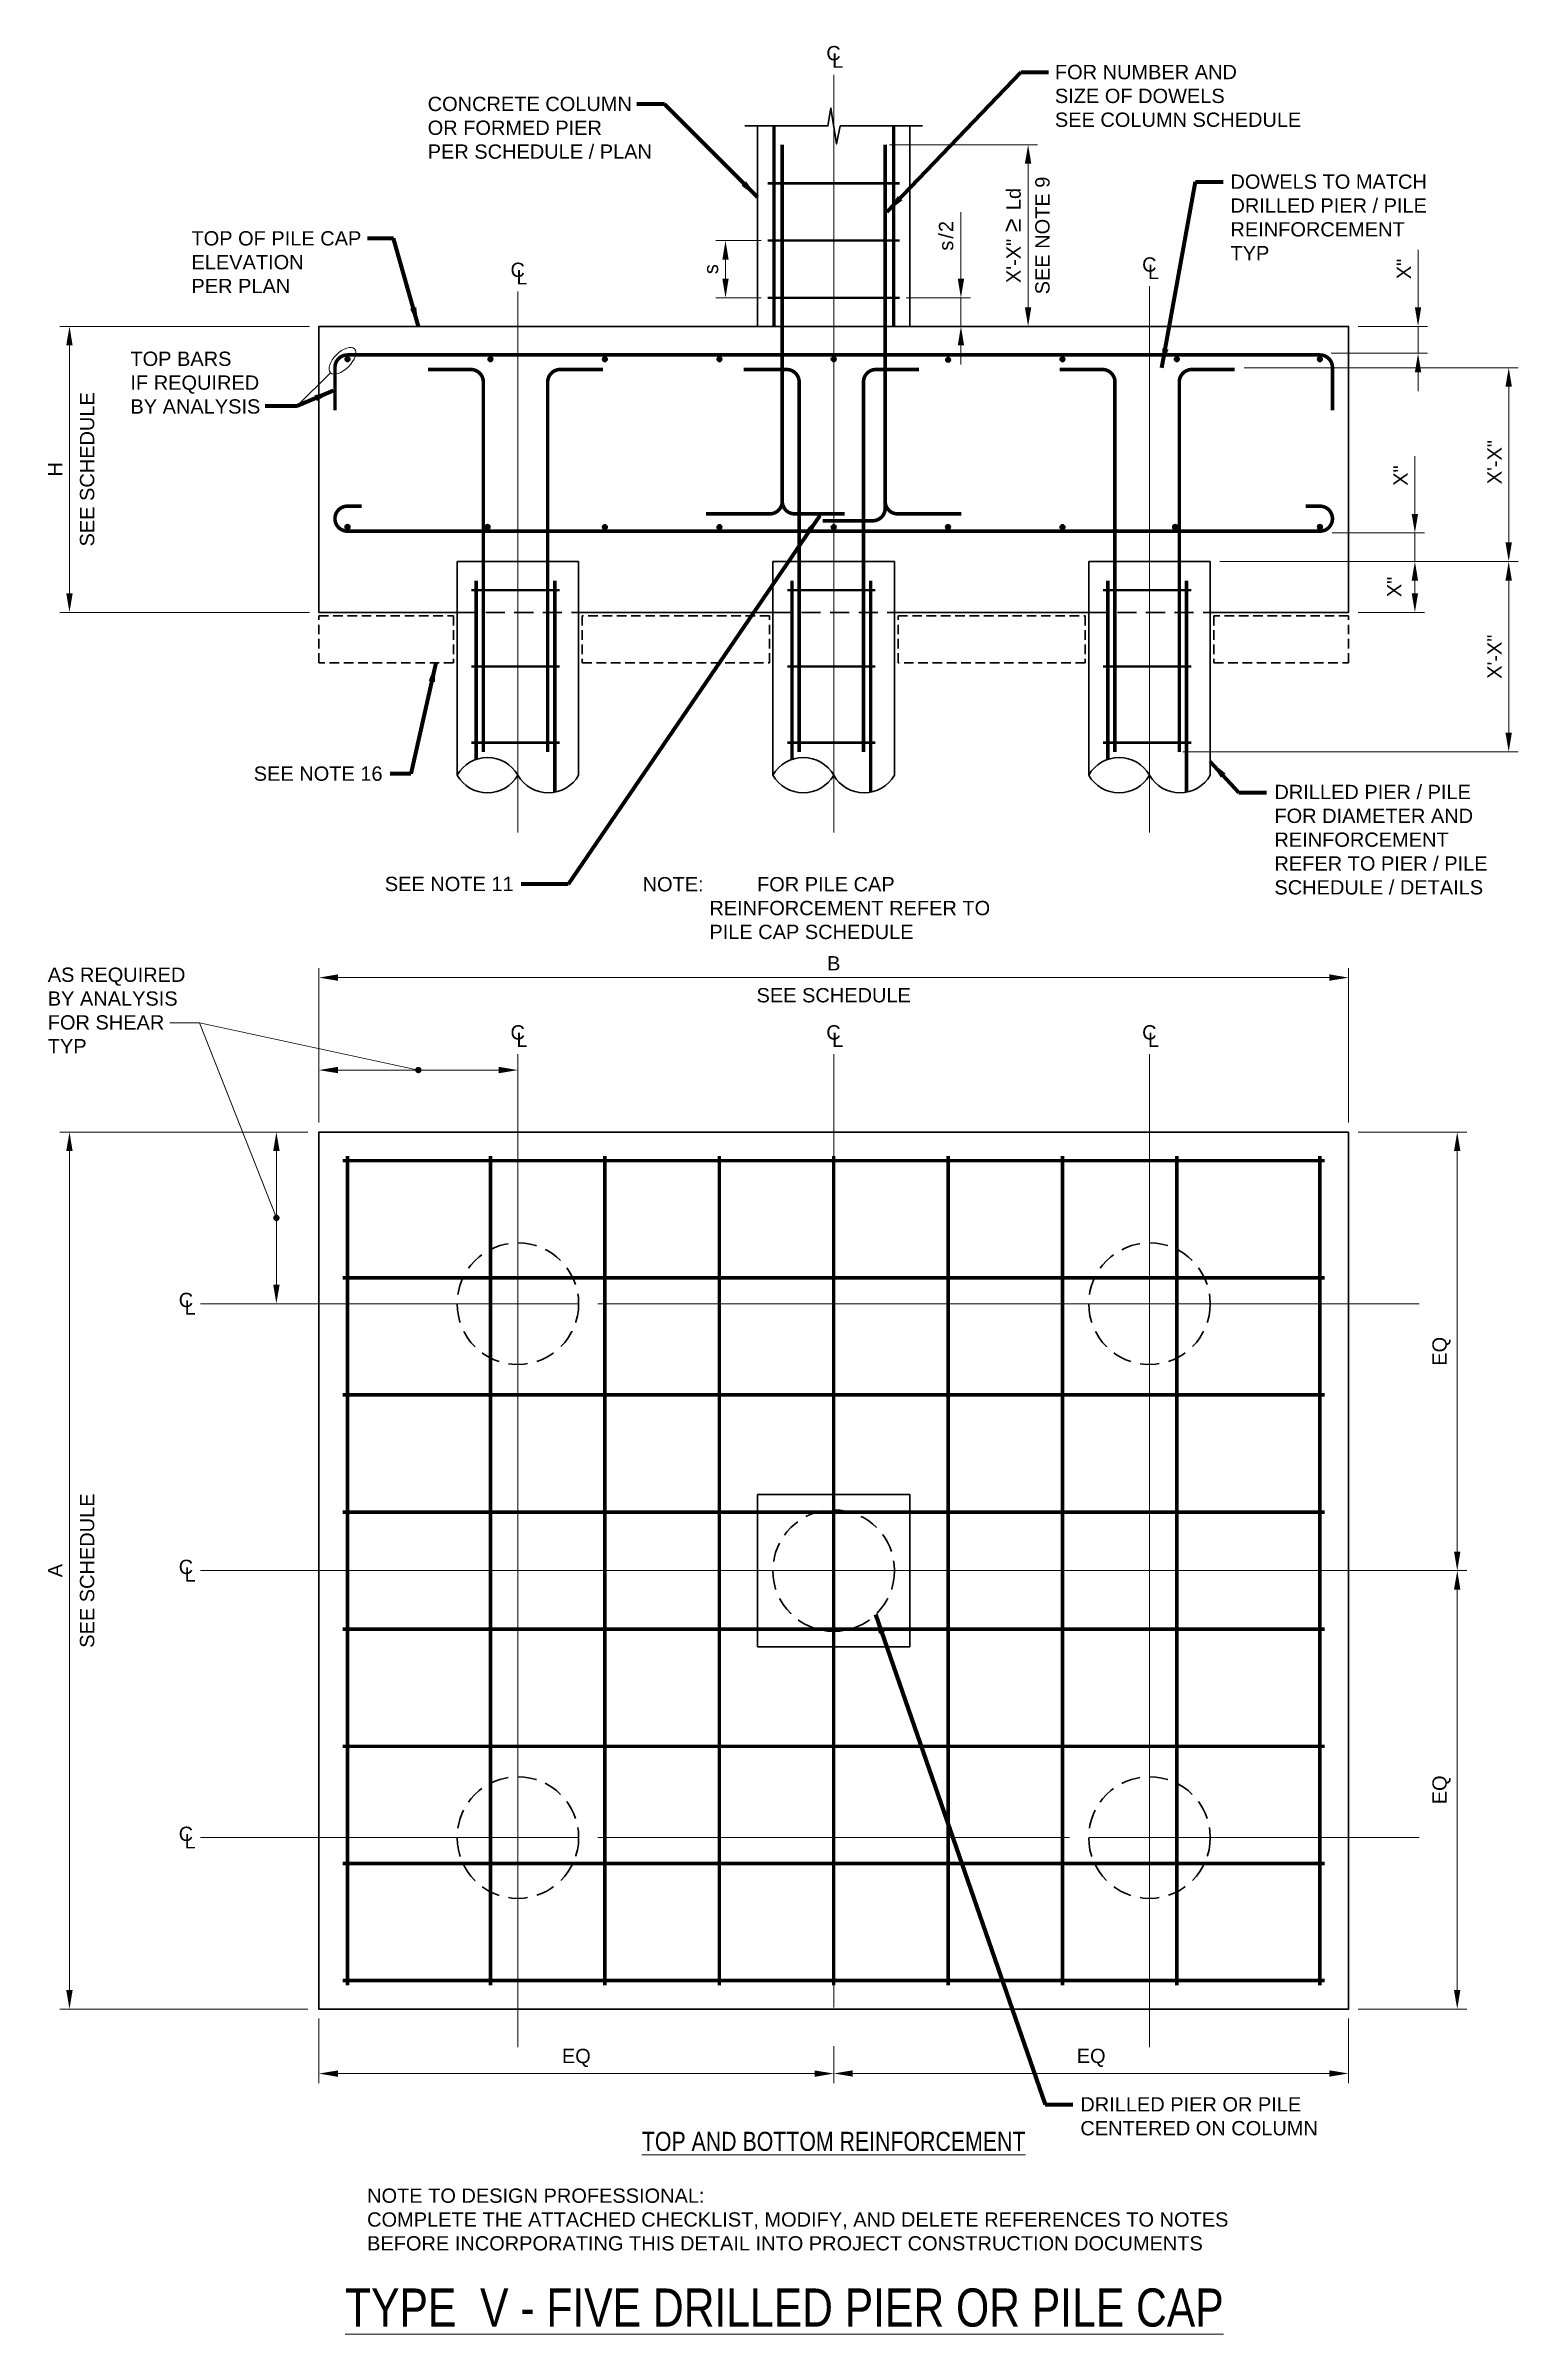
# Model space of a CAD drawing. Header units: inches. Extents: x -73 to 81, y 1208 to 1448.
import ezdxf

# ---------------------------------------------------------------- set-up
doc = ezdxf.new("R2010")
doc.units = ezdxf.units.IN
doc.header["$LTSCALE"] = 5
doc.header["$MEASUREMENT"] = 0
for name, pattern in [('CENTER', [2, 1.25, -0.25, 0.25, -0.25]), ('CENTERX2', [4, 2.5, -0.5, 0.5, -0.5]), ('HIDDEN', [0.375, 0.25, -0.125]), ('HIDDENX2', [0.75, 0.5, -0.25])]:
    doc.linetypes.add(name, pattern=pattern)
for name, color, linetype, lineweight in [('S-ANNO-DIMS', 1, 'Continuous', 20), ('S-ANNO-TEXT', 7, 'Continuous', 20), ('S-DETL', 3, 'Continuous', 30), ('S-GRID', 9, 'CENTER', 20)]:
    doc.layers.add(name, color=color, linetype=linetype, lineweight=lineweight)
doc.styles.add('Romans', font='arial.ttf')
doc.dimstyles.get("Standard").update_dxf_attribs({"dimtxt": 0.18, "dimasz": 0.18, "dimexe": 0.18, "dimexo": 0.0625, "dimgap": 0.09, "dimtad": 0, "dimtih": 1, "dimtoh": 1, "dimdec": 4, "dimzin": 0, "dimdsep": 46, "dimtxsty": 'Standard', "dimcen": 0.09, "dimadec": 0, "dimazin": 0, "dimtfac": 1, "dimtdec": 4, "dimtofl": 0, "dimtmove": 0, "dimatfit": 3, "dimfxl": 1, "dimtolj": 1, "dimtzin": 0, "dimarcsym": 0})

msp = doc.modelspace()

# ---------------------------------------------------------------- texts
at = {"layer": 'S-ANNO-DIMS', "rotation": 90, "style": 'Romans'}
for s, insert, char_height, attachment_point in [('SEE NOTE 9', (30.5176553, 1427.7547293), 1.49999999, 2), ('X\'-X"{\\T1.2; \\H1.25x;\\T1;≥\\T1.2; }Ld ', (27.1180987, 1427.7547293), 1.499999989, 2), ('\\A1;SEE SCHEDULE', (-68.9251567, 1403.2247181), 1.499999989, 5), ('\\A1;X"', (68.1709743, 1390.8906346), 1.49999999, 5), ('\\A1;SEE SCHEDULE', (-68.9251567, 1287.7066555), 1.499999989, 5)]:
    msp.add_mtext(s, dxfattribs=dict(at, insert=insert, char_height=char_height, attachment_point=attachment_point))
at = {"layer": 'S-ANNO-DIMS', "char_height": 1.499999989, "style": 'Romans'}
for s, insert, attachment_point in [('\\A1;AS REQUIRED \\PBY ANALYSIS \\PFOR SHEAR\\PTYP', (-73.0601612, 1350.9646429), 1), ('\\A1;SEE SCHEDULE', (9.3769096, 1348.053036), 5)]:
    msp.add_mtext(s, dxfattribs=dict(at, insert=insert, attachment_point=attachment_point))
at = {"layer": 'S-ANNO-TEXT', "style": 'Romans', "width": 0.8}
msp.add_text('%%UTOP AND BOTTOM REINFORCEMENT', height=2, dxfattribs=at).set_placement((-10.7436907, 1226.8412505))
at = {"layer": 'S-ANNO-TEXT', "attachment_point": 1, "style": 'Romans'}
for s, insert, char_height, width in [('\\A1;C', (8.6009993, 1447.6328579), 1.49999999, 39.884172245), ('\\A1;L', (9.2155757, 1446.8486801), 1.49999999, 39.884172245), ('\\A1;C', (-24.5244724, 1424.9026839), 1.49999999, 39.884172245), ('\\A1;L', (-23.909896, 1424.1185062), 1.49999999, 39.884172245), ('\\A1;C', (41.726471, 1425.4615615), 1.49999999, 39.884172245), ('\\A1;L', (42.3410474, 1424.6773838), 1.49999999, 39.884172245), ('\\A1;\\pxi-4.66667,l4.66667;NOTE:^IFOR PILE CAP REINFORCEMENT REFER TO PILE CAP SCHEDULE', (-10.6655553, 1360.4583193), 1.499999989, 41.445571838), ('\\A1;C', (-24.5244724, 1344.9155355), 1.49999999, 39.884172245), ('\\A1;C', (8.6009993, 1344.9155355), 1.49999999, 39.884172245), ('\\A1;C', (41.726471, 1344.9155355), 1.49999999, 39.884172245), ('\\A1;L', (-23.909896, 1344.1313578), 1.49999999, 39.884172245), ('\\A1;L', (9.2155757, 1344.1313578), 1.49999999, 39.884172245), ('\\A1;L', (42.3410474, 1344.1313578), 1.49999999, 39.884172245), ('\\A1;C', (-59.3245189, 1316.8487444), 1.49999999, 39.884172245), ('\\A1;L', (-58.7099424, 1316.0645666), 1.49999999, 39.884172245), ('\\A1;C', (-59.3245189, 1288.8487444), 1.49999999, 39.884172245), ('\\A1;L', (-58.7099424, 1288.0645666), 1.49999999, 39.884172245), ('\\A1;C', (-59.3245189, 1260.8487444), 1.49999999, 39.884172245), ('\\A1;L', (-58.7099424, 1260.0645666), 1.49999999, 39.884172245)]:
    msp.add_mtext(s, dxfattribs=dict(at, insert=insert, char_height=char_height, width=width))
at = {"layer": 'S-ANNO-TEXT', "style": 'Romans'}
for s, insert, char_height, attachment_point in [('\\A1;FOR NUMBER AND \\PSIZE OF DOWELS \\PSEE COLUMN SCHEDULE', (32.578579, 1445.6505723), 1.499999989, 1), ('\\A1;CONCRETE COLUMN\\POR FORMED PIER \\PPER SCHEDULE / PLAN', (-33.2094175, 1442.3065603), 1.499999989, 1), ('\\A1;DOWELS TO MATCH \\PDRILLED PIER / PILE \\PREINFORCEMENT \\PTYP', (50.9924189, 1434.15243), 1.499999989, 1), ('\\A1;TOP OF PILE CAP \\PELEVATION \\PPER PLAN', (-57.9855625, 1428.2066424), 1.499999989, 1), ('\\A1;TOP BARS\\PIF REQUIRED\\PBY ANALYSIS', (-64.3873555, 1415.5730688), 1.499999989, 1), ('\\A1;SEE NOTE 16', (-37.9456105, 1372.0587905), 1.499999989, 3), ('\\A1;DRILLED PIER / PILE\\PFOR DIAMETER AND \\PREINFORCEMENT\\PREFER TO PIER / PILE\\PSCHEDULE / DETAILS', (55.6053305, 1370.132383), 1.499999989, 1), ('\\A1;SEE NOTE 11', (-24.1988945, 1360.4858314), 1.499999989, 3), ('\\A1;DRILLED PIER OR PILE\\PCENTERED ON COLUMN ', (35.248936, 1232.4728633), 1.499999989, 1), ('NOTE TO DESIGN PROFESSIONAL: \\PCOMPLETE THE ATTACHED CHECKLIST, MODIFY, AND DELETE REFERENCES TO NOTES \\PBEFORE INCORPORATING THIS DETAIL INTO PROJECT CONSTRUCTION DOCUMENTS', (-39.5629717, 1216.3718987), 1.499999989, 7), ('{\\W0.8;\\LTYPE  V - FIVE DRILLED PIER OR PILE CAP}', (-41.8744823, 1212.4090746), 4, 1)]:
    msp.add_mtext(s, dxfattribs=dict(at, insert=insert, char_height=char_height, attachment_point=attachment_point))

# ---------------------------------------------------------------- blocks, each defined once
blk = doc.blocks.new('*D3')
at = {"layer": 'Defpoints', "color": 0, "transparency": 16777216}
for p in [(-44.77, 1333.71), (-70.78, 1241.71), (-44.77, 1241.71)]:
    blk.add_point(p, dxfattribs=at)
at = {"layer": 'S-ANNO-DIMS', "transparency": 16777216}
for p, q in [((-45.77, 1333.71), (-71.78, 1333.71)), ((-70.78, 1331.71), (-70.78, 1243.71)), ((-45.77, 1241.71), (-71.78, 1241.71))]:
    blk.add_line(p, q, dxfattribs=at)
for points in [[(-71.12, 1331.71), (-70.45, 1331.71), (-70.78, 1333.71)], [(-71.12, 1243.71), (-70.45, 1243.71), (-70.78, 1241.71)]]:
    blk.add_solid(points, dxfattribs=at)
at = {"layer": 'S-ANNO-DIMS', "transparency": 16777216, "insert": (-72.28, 1287.71), "char_height": 1.5, "attachment_point": 5, "rotation": 90, "style": 'Romans'}
blk.add_mtext('\\A1;A', dxfattribs=at)
blk = doc.blocks.new('*D4')
at = {"layer": 'Defpoints', "color": 0, "transparency": 16777216}
for p in [(-44.62, 1349.91), (-44.62, 1333.71), (63.38, 1333.71)]:
    blk.add_point(p, dxfattribs=at)
at = {"layer": 'S-ANNO-DIMS', "transparency": 16777216}
for p, q in [((-44.62, 1334.71), (-44.62, 1350.91)), ((61.38, 1349.91), (-42.62, 1349.91)), ((63.38, 1334.71), (63.38, 1350.91))]:
    blk.add_line(p, q, dxfattribs=at)
for points in [[(-42.62, 1350.25), (-42.62, 1349.58), (-44.62, 1349.91)], [(61.38, 1350.25), (61.38, 1349.58), (63.38, 1349.91)]]:
    blk.add_solid(points, dxfattribs=at)
at = {"layer": 'S-ANNO-DIMS', "transparency": 16777216, "insert": (9.38, 1351.41), "char_height": 1.5, "attachment_point": 5, "style": 'Romans'}
blk.add_mtext('\\A1;B', dxfattribs=at)
blk = doc.blocks.new('*D5')
at = {"layer": 'Defpoints', "color": 0, "transparency": 16777216}
for p in [(-44.62, 1340.21), (-44.62, 1339.76), (-23.75, 1337)]:
    blk.add_point(p, dxfattribs=at)
at = {"layer": 'S-ANNO-DIMS', "transparency": 16777216}
blk.add_line((-25.75, 1340.21), (-42.62, 1340.21), dxfattribs=at)
for points in [[(-42.62, 1340.55), (-42.62, 1339.88), (-44.62, 1340.21)], [(-25.75, 1340.55), (-25.75, 1339.88), (-23.75, 1340.21)]]:
    blk.add_solid(points, dxfattribs=at)
at = {"layer": 'S-ANNO-DIMS', "transparency": 16777216, "insert": (-34.19, 1341.71), "char_height": 1.5, "attachment_point": 5, "style": 'Romans'}
blk.add_mtext('\\A1;  ', dxfattribs=at)
blk = doc.blocks.new('*D6')
at = {"layer": 'Defpoints', "color": 0, "transparency": 16777216}
for p in [(-44.62, 1418.22), (-70.78, 1388.22), (-44.62, 1388.22)]:
    blk.add_point(p, dxfattribs=at)
at = {"layer": 'S-ANNO-DIMS', "transparency": 16777216}
for p, q in [((-45.62, 1418.22), (-71.78, 1418.22)), ((-70.78, 1416.22), (-70.78, 1390.22)), ((-45.62, 1388.22), (-71.78, 1388.22))]:
    blk.add_line(p, q, dxfattribs=at)
for points in [[(-71.12, 1416.22), (-70.45, 1416.22), (-70.78, 1418.22)], [(-71.12, 1390.22), (-70.45, 1390.22), (-70.78, 1388.22)]]:
    blk.add_solid(points, dxfattribs=at)
at = {"layer": 'S-ANNO-DIMS', "transparency": 16777216, "insert": (-72.28, 1403.22), "char_height": 1.5, "attachment_point": 5, "rotation": 90, "style": 'Romans'}
blk.add_mtext('\\A1;H', dxfattribs=at)
blk = doc.blocks.new('*D7')
at = {"layer": 'Defpoints', "color": 0, "transparency": 16777216}
for p in [(63.38, 1333.71), (74.78, 1287.71), (74.78, 1287.71)]:
    blk.add_point(p, dxfattribs=at)
at = {"layer": 'S-ANNO-DIMS', "transparency": 16777216}
for p, q in [((64.38, 1333.71), (75.78, 1333.71)), ((74.78, 1331.71), (74.78, 1289.71))]:
    blk.add_line(p, q, dxfattribs=at)
for points in [[(74.44, 1331.71), (75.11, 1331.71), (74.78, 1333.71)], [(74.44, 1289.71), (75.11, 1289.71), (74.78, 1287.71)]]:
    blk.add_solid(points, dxfattribs=at)
at = {"layer": 'S-ANNO-DIMS', "transparency": 16777216, "insert": (73.13, 1310.71), "char_height": 1.5, "attachment_point": 5, "rotation": 90, "style": 'Romans'}
blk.add_mtext('\\A1;EQ', dxfattribs=at)
blk = doc.blocks.new('*D0')
at = {"layer": 'Defpoints', "color": 0, "transparency": 16777216}
for p in [(74.78, 1287.71), (63.38, 1241.71), (74.78, 1241.71)]:
    blk.add_point(p, dxfattribs=at)
at = {"layer": 'S-ANNO-DIMS', "transparency": 16777216}
for p, q in [((74.78, 1285.71), (74.78, 1243.71)), ((64.38, 1241.71), (75.78, 1241.71))]:
    blk.add_line(p, q, dxfattribs=at)
for points in [[(74.44, 1285.71), (75.11, 1285.71), (74.78, 1287.71)], [(74.44, 1243.71), (75.11, 1243.71), (74.78, 1241.71)]]:
    blk.add_solid(points, dxfattribs=at)
at = {"layer": 'S-ANNO-DIMS', "transparency": 16777216, "insert": (73.13, 1264.71), "char_height": 1.5, "attachment_point": 5, "rotation": 90, "style": 'Romans'}
blk.add_mtext('\\A1;EQ', dxfattribs=at)
blk = doc.blocks.new('*D1')
at = {"layer": 'Defpoints', "color": 0, "transparency": 16777216}
for p in [(-44.62, 1241.71), (9.38, 1238.82), (9.38, 1234.95)]:
    blk.add_point(p, dxfattribs=at)
at = {"layer": 'S-ANNO-DIMS', "transparency": 16777216}
for p, q in [((-44.62, 1240.71), (-44.62, 1233.95)), ((9.38, 1237.82), (9.38, 1233.95)), ((-42.62, 1234.95), (7.38, 1234.95))]:
    blk.add_line(p, q, dxfattribs=at)
for points in [[(-42.62, 1235.28), (-42.62, 1234.61), (-44.62, 1234.95)], [(7.38, 1235.28), (7.38, 1234.61), (9.38, 1234.95)]]:
    blk.add_solid(points, dxfattribs=at)
at = {"layer": 'S-ANNO-DIMS', "transparency": 16777216, "insert": (-17.62, 1236.59), "char_height": 1.5, "attachment_point": 5, "style": 'Romans'}
blk.add_mtext('\\A1;EQ', dxfattribs=at)
blk = doc.blocks.new('*D2')
at = {"layer": 'Defpoints', "color": 0, "transparency": 16777216}
for p in [(63.38, 1241.71), (9.38, 1238.82), (63.38, 1234.96)]:
    blk.add_point(p, dxfattribs=at)
at = {"layer": 'S-ANNO-DIMS', "transparency": 16777216}
for p, q in [((63.38, 1240.71), (63.38, 1233.96)), ((9.38, 1237.82), (9.38, 1233.96)), ((11.38, 1234.96), (61.38, 1234.96))]:
    blk.add_line(p, q, dxfattribs=at)
for points in [[(11.38, 1235.29), (11.38, 1234.63), (9.38, 1234.96)], [(61.38, 1235.29), (61.38, 1234.63), (63.38, 1234.96)]]:
    blk.add_solid(points, dxfattribs=at)
at = {"layer": 'S-ANNO-DIMS', "transparency": 16777216, "insert": (36.38, 1236.6), "char_height": 1.5, "attachment_point": 5, "style": 'Romans'}
blk.add_mtext('\\A1;EQ', dxfattribs=at)
blk = doc.blocks.new('*D9')
at = {"layer": 'Defpoints', "color": 0, "transparency": 16777216}
for p in [(48.88, 1393.56), (45, 1373.59), (80.18, 1373.59)]:
    blk.add_point(p, dxfattribs=at)
at = {"layer": 'S-ANNO-DIMS', "transparency": 16777216}
for p, q in [((49.88, 1393.56), (81.18, 1393.56)), ((80.18, 1391.56), (80.18, 1375.59)), ((46, 1373.59), (81.18, 1373.59))]:
    blk.add_line(p, q, dxfattribs=at)
for points in [[(79.84, 1391.56), (80.51, 1391.56), (80.18, 1393.56)], [(79.84, 1375.59), (80.51, 1375.59), (80.18, 1373.59)]]:
    blk.add_solid(points, dxfattribs=at)
at = {"layer": 'S-ANNO-DIMS', "transparency": 16777216, "insert": (78.68, 1383.57), "char_height": 1.5, "attachment_point": 5, "rotation": 90, "style": 'Romans'}
blk.add_mtext('\\A1;X\'-X"', dxfattribs=at)
blk = doc.blocks.new('*D10')
at = {"layer": 'Defpoints', "color": 0, "transparency": 16777216}
for p in [(51.44, 1413.89), (48.88, 1393.56), (80.18, 1393.56)]:
    blk.add_point(p, dxfattribs=at)
at = {"layer": 'S-ANNO-DIMS', "transparency": 16777216}
for p, q in [((52.44, 1413.89), (81.18, 1413.89)), ((80.18, 1411.89), (80.18, 1395.56)), ((49.88, 1393.56), (81.18, 1393.56))]:
    blk.add_line(p, q, dxfattribs=at)
for points in [[(79.84, 1411.89), (80.51, 1411.89), (80.18, 1413.89)], [(79.84, 1395.56), (80.51, 1395.56), (80.18, 1393.56)]]:
    blk.add_solid(points, dxfattribs=at)
at = {"layer": 'S-ANNO-DIMS', "transparency": 16777216, "insert": (78.68, 1403.98), "char_height": 1.5, "attachment_point": 5, "rotation": 90, "style": 'Romans'}
blk.add_mtext('\\A1;X\'-X"', dxfattribs=at)
blk = doc.blocks.new('*D11')
at = {"layer": 'Defpoints', "color": 0, "transparency": 16777216}
for p in [(15.99, 1421.22), (17.38, 1418.22), (22.72, 1418.22)]:
    blk.add_point(p, dxfattribs=at)
at = {"layer": 'S-ANNO-DIMS', "transparency": 16777216}
for p, q in [((22.72, 1423.22), (22.72, 1430.21)), ((16.99, 1421.22), (23.72, 1421.22)), ((22.72, 1418.22), (22.72, 1421.22)), ((18.38, 1418.22), (23.72, 1418.22)), ((22.72, 1416.22), (22.72, 1414.22))]:
    blk.add_line(p, q, dxfattribs=at)
for points in [[(22.39, 1423.22), (23.06, 1423.22), (22.72, 1421.22)], [(22.39, 1416.22), (23.06, 1416.22), (22.72, 1418.22)]]:
    blk.add_solid(points, dxfattribs=at)
at = {"layer": 'S-ANNO-DIMS', "transparency": 16777216, "insert": (21.17, 1427.72), "char_height": 1.5, "attachment_point": 5, "rotation": 90, "style": 'Romans'}
blk.add_mtext('\\A1;{\\T1.2;s/}2', dxfattribs=at)
blk = doc.blocks.new('*D12')
at = {"layer": 'Defpoints', "color": 0, "transparency": 16777216}
for p in [(2.76, 1427.22), (-1.97, 1421.22), (2.76, 1421.22)]:
    blk.add_point(p, dxfattribs=at)
at = {"layer": 'S-ANNO-DIMS', "transparency": 16777216}
for p, q in [((1.76, 1427.22), (-2.97, 1427.22)), ((-1.97, 1425.22), (-1.97, 1423.22)), ((1.76, 1421.22), (-2.97, 1421.22))]:
    blk.add_line(p, q, dxfattribs=at)
for points in [[(-2.3, 1425.22), (-1.64, 1425.22), (-1.97, 1427.22)], [(-2.3, 1423.22), (-1.64, 1423.22), (-1.97, 1421.22)]]:
    blk.add_solid(points, dxfattribs=at)
at = {"layer": 'S-ANNO-DIMS', "transparency": 16777216, "insert": (-3.49, 1424.22), "char_height": 1.5, "attachment_point": 5, "rotation": 90, "style": 'Romans'}
blk.add_mtext('\\A1;s', dxfattribs=at)
blk = doc.blocks.new('*D13')
at = {"layer": 'Defpoints', "color": 0, "transparency": 16777216}
for p in [(-51.28, 1333.71), (-49.08, 1333.71), (-44.62, 1315.71)]:
    blk.add_point(p, dxfattribs=at)
at = {"layer": 'S-ANNO-DIMS', "transparency": 16777216}
for p, q in [((-50.28, 1333.71), (-48.08, 1333.71)), ((-49.08, 1317.71), (-49.08, 1331.71))]:
    blk.add_line(p, q, dxfattribs=at)
for points in [[(-49.41, 1331.71), (-48.74, 1331.71), (-49.08, 1333.71)], [(-49.41, 1317.71), (-48.74, 1317.71), (-49.08, 1315.71)]]:
    blk.add_solid(points, dxfattribs=at)
blk = doc.blocks.new('*D14')
at = {"layer": 'Defpoints', "color": 0, "transparency": 16777216}
for p in [(60.67, 1396.55), (51.75, 1393.56), (70.34, 1393.56)]:
    blk.add_point(p, dxfattribs=at)
at = {"layer": 'S-ANNO-DIMS', "transparency": 16777216}
for p, q in [((70.34, 1398.55), (70.34, 1404.59)), ((61.67, 1396.55), (71.34, 1396.55)), ((70.34, 1393.56), (70.34, 1396.55)), ((52.75, 1393.56), (71.34, 1393.56)), ((70.34, 1391.56), (70.34, 1389.56))]:
    blk.add_line(p, q, dxfattribs=at)
for points in [[(70, 1398.55), (70.67, 1398.55), (70.34, 1396.55)], [(70, 1391.56), (70.67, 1391.56), (70.34, 1393.56)]]:
    blk.add_solid(points, dxfattribs=at)
at = {"layer": 'S-ANNO-DIMS', "transparency": 16777216, "insert": (68.84, 1402.57), "char_height": 1.5, "attachment_point": 5, "rotation": 90, "style": 'Romans'}
blk.add_mtext('\\A1;X"', dxfattribs=at)
blk = doc.blocks.new('*D15')
at = {"layer": 'Defpoints', "color": 0, "transparency": 16777216}
for p in [(63.38, 1418.22), (70.67, 1418.22), (60.56, 1415.41)]:
    blk.add_point(p, dxfattribs=at)
at = {"layer": 'S-ANNO-DIMS', "transparency": 16777216}
for p, q in [((70.67, 1420.22), (70.67, 1426.26)), ((64.38, 1418.22), (71.67, 1418.22)), ((70.67, 1415.41), (70.67, 1418.22)), ((61.56, 1415.41), (71.67, 1415.41)), ((70.67, 1413.41), (70.67, 1411.41))]:
    blk.add_line(p, q, dxfattribs=at)
for points in [[(70.34, 1420.22), (71, 1420.22), (70.67, 1418.22)], [(70.34, 1413.41), (71, 1413.41), (70.67, 1415.41)]]:
    blk.add_solid(points, dxfattribs=at)
at = {"layer": 'S-ANNO-DIMS', "transparency": 16777216, "insert": (69.17, 1424.24), "char_height": 1.5, "attachment_point": 5, "rotation": 90, "style": 'Romans'}
blk.add_mtext('\\A1;X"', dxfattribs=at)
blk = doc.blocks.new('*D8')
at = {"layer": 'Defpoints', "color": 0, "transparency": 16777216}
for p in [(14.22, 1437.28), (18.12, 1418.22), (29.77, 1418.22)]:
    blk.add_point(p, dxfattribs=at)
at = {"layer": 'S-ANNO-DIMS', "transparency": 16777216}
for p, q in [((15.22, 1437.28), (30.77, 1437.28)), ((29.77, 1435.28), (29.77, 1420.22)), ((19.12, 1418.22), (30.77, 1418.22))]:
    blk.add_line(p, q, dxfattribs=at)
for points in [[(29.43, 1435.28), (30.1, 1435.28), (29.77, 1437.28)], [(29.43, 1420.22), (30.1, 1420.22), (29.77, 1418.22)]]:
    blk.add_solid(points, dxfattribs=at)

# ---------------------------------------------------------------- dimensions: what is measured, and where the dimension line sits
at = {"layer": 'S-ANNO-DIMS'}
for base, p1, p2, angle, text, override, picture, middle in [((29.7676553, 1418.2247181), (14.2214428, 1437.2847404), (18.1207704, 1418.2247181), 270, ' ', {"dimscale": 16, "dimtxt": 0.09375, "dimasz": 0.125, "dimexe": 0.0625, "dimgap": 0.0625, "dimtih": 0, "dimtoh": 0, "dimdec": 5, "dimlfac": 1, "dimrnd": 0.03125, "dimzin": 7, "dimlunit": 4, "dimtxsty": 'Romans', "dimcen": 0.125, "dimclrd": 256, "dimclre": 256, "dimclrt": 256, "dimadec": 4, "dimtdec": 5, "dimtofl": 1, "dimtvp": 1, "dimfrac": 2, "dimtzin": 3, "dimlwd": 65535, "dimlwe": 65535}, '*D8', (29.7676553, 1430.2247181)), ((22.7230896, 1418.2247181), (15.9907919, 1421.2247181), (17.3769096, 1418.2247181), 270, '{\\T1.2;s/}2', {"dimscale": 16, "dimtxt": 0.09375, "dimasz": 0.125, "dimexe": 0.0625, "dimgap": 0.0625, "dimtih": 0, "dimtoh": 0, "dimdec": 5, "dimlfac": 1, "dimrnd": 0.03125, "dimzin": 7, "dimlunit": 4, "dimtxsty": 'Romans', "dimcen": 0.125, "dimclrd": 256, "dimclre": 256, "dimclrt": 256, "dimadec": 4, "dimtdec": 5, "dimtofl": 1, "dimtvp": 1, "dimfrac": 2, "dimtzin": 3, "dimlwd": 65535, "dimlwe": 65535}, '*D11', (22.7230896, 1427.7190905)), ((-1.9692705, 1421.2247181), (2.7630273, 1427.2247181), (2.7630273, 1421.2247181), 270, 's', {"dimscale": 16, "dimtxt": 0.09375, "dimasz": 0.125, "dimexe": 0.0625, "dimgap": 0.0625, "dimtih": 0, "dimtoh": 0, "dimdec": 5, "dimlfac": 1, "dimrnd": 0.03125, "dimzin": 7, "dimlunit": 4, "dimtxsty": 'Romans', "dimcen": 0.125, "dimclrd": 256, "dimclre": 256, "dimclrt": 256, "dimadec": 4, "dimtdec": 5, "dimtofl": 1, "dimtvp": 1, "dimfrac": 2, "dimtzin": 3, "dimlwd": 65535, "dimlwe": 65535}, '*D12', (-1.9692705, 1424.2247181)), ((70.6709743, 1418.2247181), (60.5644096, 1415.4122181), (63.3769096, 1418.2247181), 90, 'X"', {"dimscale": 16, "dimtxt": 0.09375, "dimasz": 0.125, "dimexe": 0.0625, "dimgap": 0.0625, "dimtih": 0, "dimtoh": 0, "dimdec": 5, "dimlfac": 1, "dimrnd": 0.03125, "dimzin": 7, "dimlunit": 4, "dimtxsty": 'Romans', "dimcen": 0.125, "dimclrd": 256, "dimclre": 256, "dimclrt": 256, "dimadec": 4, "dimtdec": 5, "dimtofl": 1, "dimtvp": 1, "dimfrac": 2, "dimtzin": 3, "dimlwd": 65535, "dimlwe": 65535}, '*D15', (70.6709743, 1424.2417713)), ((-70.7840698, 1388.2247181), (-44.6230904, 1418.2247181), (-44.6230904, 1388.2247181), 270, 'H', {"dimscale": 16, "dimtxt": 0.09375, "dimasz": 0.125, "dimexe": 0.0625, "dimgap": 0.0625, "dimtih": 0, "dimtoh": 0, "dimdec": 5, "dimlfac": 1, "dimrnd": 0.03125, "dimzin": 7, "dimlunit": 4, "dimtxsty": 'Romans', "dimcen": 0.125, "dimclrd": 256, "dimclre": 256, "dimclrt": 256, "dimadec": 4, "dimtdec": 5, "dimtofl": 1, "dimtvp": 1, "dimfrac": 2, "dimtzin": 3, "dimlwd": 65535, "dimlwe": 65535}, '*D6', (-70.7840698, 1403.2247181)), ((80.1769537, 1393.5565511), (51.4398813, 1413.8852048), (48.8773813, 1393.5565511), 270, 'X\'-X"', {"dimscale": 16, "dimtxt": 0.09375, "dimasz": 0.125, "dimexe": 0.0625, "dimgap": 0.0625, "dimtih": 0, "dimtoh": 0, "dimdec": 5, "dimlfac": 1, "dimrnd": 0.03125, "dimzin": 7, "dimlunit": 4, "dimtxsty": 'Romans', "dimcen": 0.125, "dimclrd": 256, "dimclre": 256, "dimclrt": 256, "dimadec": 4, "dimtdec": 5, "dimtofl": 1, "dimtvp": 1, "dimfrac": 2, "dimtzin": 3, "dimlwd": 65535, "dimlwe": 65535}, '*D10', (80.1769537, 1403.9801235)), ((70.337641, 1393.5565511), (60.6724664, 1396.5512821), (51.7519096, 1393.5565511), 270, 'X"', {"dimscale": 16, "dimtxt": 0.09375, "dimasz": 0.125, "dimexe": 0.0625, "dimgap": 0.0625, "dimtih": 0, "dimtoh": 0, "dimdec": 5, "dimlfac": 1, "dimrnd": 0.03125, "dimzin": 7, "dimlunit": 4, "dimtxsty": 'Romans', "dimcen": 0.125, "dimclrd": 256, "dimclre": 256, "dimclrt": 256, "dimadec": 4, "dimtdec": 5, "dimtofl": 1, "dimtvp": 1, "dimfrac": 2, "dimtzin": 3, "dimlwd": 65535, "dimlwe": 65535}, '*D14', (70.337641, 1402.5683353)), ((80.1769537, 1373.5919433), (48.8773813, 1393.5565511), (45.0023813, 1373.5919433), 270, 'X\'-X"', {"dimscale": 16, "dimtxt": 0.09375, "dimasz": 0.125, "dimexe": 0.0625, "dimgap": 0.0625, "dimtih": 0, "dimtoh": 0, "dimdec": 5, "dimlfac": 1, "dimrnd": 0.03125, "dimzin": 7, "dimlunit": 4, "dimtxsty": 'Romans', "dimcen": 0.125, "dimclrd": 256, "dimclre": 256, "dimclrt": 256, "dimadec": 4, "dimtdec": 5, "dimtofl": 1, "dimtvp": 1, "dimfrac": 2, "dimtzin": 3, "dimlwd": 65535, "dimlwe": 65535}, '*D9', (80.1769537, 1383.5742472)), ((-44.6230904, 1349.9119492), (63.3769096, 1333.7066555), (-44.6230904, 1333.7066555), 180, 'B', {"dimscale": 16, "dimtxt": 0.09375, "dimasz": 0.125, "dimexe": 0.0625, "dimgap": 0.0625, "dimtih": 0, "dimtoh": 0, "dimdec": 5, "dimlfac": 1, "dimrnd": 0.03125, "dimzin": 7, "dimlunit": 4, "dimtxsty": 'Romans', "dimcen": 0.125, "dimclrd": 256, "dimclre": 256, "dimclrt": 256, "dimadec": 4, "dimtdec": 5, "dimtofl": 1, "dimtvp": 1, "dimfrac": 2, "dimtzin": 3, "dimlwd": 65535, "dimlwe": 65535}, '*D4', (9.3769096, 1349.9119492)), ((-44.6230904, 1340.2146911), (-23.7485621, 1336.9952301), (-44.6230904, 1339.7550193), 180, '  ', {"dimscale": 16, "dimtxt": 0.09375, "dimasz": 0.125, "dimexe": 0.0625, "dimgap": 0.0625, "dimtih": 0, "dimtoh": 0, "dimdec": 5, "dimlfac": 1, "dimrnd": 0.03125, "dimzin": 7, "dimlunit": 4, "dimtxsty": 'Romans', "dimcen": 0.125, "dimse1": 1, "dimse2": 1, "dimclrd": 256, "dimclre": 256, "dimclrt": 256, "dimadec": 4, "dimtdec": 5, "dimtofl": 1, "dimtvp": 1, "dimfrac": 2, "dimtzin": 3, "dimlwd": 65535, "dimlwe": 65535}, '*D5', (-34.1858263, 1340.2146911)), ((-70.7840698, 1241.7066555), (-44.7712487, 1333.7066555), (-44.7712487, 1241.7066555), 270, 'A', {"dimscale": 16, "dimtxt": 0.09375, "dimasz": 0.125, "dimexe": 0.0625, "dimgap": 0.0625, "dimtih": 0, "dimtoh": 0, "dimdec": 5, "dimlfac": 1, "dimrnd": 0.03125, "dimzin": 7, "dimlunit": 4, "dimtxsty": 'Romans', "dimcen": 0.125, "dimclrd": 256, "dimclre": 256, "dimclrt": 256, "dimadec": 4, "dimtdec": 5, "dimtofl": 1, "dimtvp": 1, "dimfrac": 2, "dimtzin": 3, "dimlwd": 65535, "dimlwe": 65535}, '*D3', (-70.7840698, 1287.7066555)), ((-49.0772012, 1333.7066555), (-44.6230904, 1315.7066555), (-51.2837295, 1333.7066555), 90, ' ', {"dimscale": 16, "dimtxt": 0.09375, "dimasz": 0.125, "dimexe": 0.0625, "dimgap": 0.0625, "dimtih": 0, "dimtoh": 0, "dimdec": 5, "dimlfac": 1, "dimrnd": 0.03125, "dimzin": 7, "dimlunit": 4, "dimtxsty": 'Romans', "dimcen": 0.125, "dimse1": 1, "dimclrd": 256, "dimclre": 256, "dimclrt": 256, "dimadec": 4, "dimtdec": 5, "dimtofl": 1, "dimtvp": 1, "dimfrac": 2, "dimtzin": 3, "dimlwd": 65535, "dimlwe": 65535}, '*D13', (-49.0772012, 1324.306479)), ((74.7765174, 1287.7066555), (63.3769096, 1333.7066555), (74.7765174, 1287.7066555), 270, 'EQ', {"dimscale": 16, "dimtxt": 0.09375, "dimasz": 0.125, "dimexe": 0.0625, "dimgap": 0.0625, "dimtih": 0, "dimtoh": 0, "dimdec": 5, "dimlfac": 1, "dimrnd": 0.03125, "dimzin": 7, "dimlunit": 4, "dimtxsty": 'Romans', "dimcen": 0.125, "dimclrd": 256, "dimclre": 256, "dimclrt": 256, "dimadec": 4, "dimtdec": 5, "dimtofl": 1, "dimtvp": 1, "dimfrac": 2, "dimtzin": 3, "dimlwd": 65535, "dimlwe": 65535}, '*D7', (74.7765174, 1310.7066555)), ((74.7765174, 1241.7066555), (74.7765174, 1287.7066555), (63.3769096, 1241.7066555), 270, 'EQ', {"dimscale": 16, "dimtxt": 0.09375, "dimasz": 0.125, "dimexe": 0.0625, "dimgap": 0.0625, "dimtih": 0, "dimtoh": 0, "dimdec": 5, "dimlfac": 1, "dimrnd": 0.03125, "dimzin": 7, "dimlunit": 4, "dimtxsty": 'Romans', "dimcen": 0.125, "dimclrd": 256, "dimclre": 256, "dimclrt": 256, "dimadec": 4, "dimtdec": 5, "dimtofl": 1, "dimtvp": 1, "dimfrac": 2, "dimtzin": 3, "dimlwd": 65535, "dimlwe": 65535}, '*D0', (74.7765174, 1264.7066555))]:
    dim = msp.add_linear_dim(base=base, p1=p1, p2=p2, angle=angle, text=text, dimstyle='Standard', override=override, dxfattribs=at)
    dim.commit()
    dim.dimension.update_dxf_attribs({"geometry": picture, "text_midpoint": middle, "dimtype": 128})
for base, p1, p2, picture, middle in [((9.3769096, 1234.9462982), (-44.6230904, 1241.7066555), (9.3769096, 1238.8197246), '*D1', (-17.6230904, 1234.9462982)), ((63.3769096, 1234.960592), (9.3769096, 1238.8197246), (63.3769096, 1241.7066555), '*D2', (36.3769096, 1234.960592))]:
    dim = msp.add_linear_dim(base=base, p1=p1, p2=p2, text='EQ', dimstyle='Standard', override={"dimscale": 16, "dimtxt": 0.09375, "dimasz": 0.125, "dimexe": 0.0625, "dimgap": 0.0625, "dimtih": 0, "dimtoh": 0, "dimdec": 5, "dimlfac": 1, "dimrnd": 0.03125, "dimzin": 7, "dimlunit": 4, "dimtxsty": 'Romans', "dimcen": 0.125, "dimclrd": 256, "dimclre": 256, "dimclrt": 256, "dimadec": 4, "dimtdec": 5, "dimtofl": 1, "dimtvp": 1, "dimfrac": 2, "dimtzin": 3, "dimlwd": 65535, "dimlwe": 65535}, dxfattribs=at)
    dim.commit()
    dim.dimension.update_dxf_attribs({"geometry": picture, "text_midpoint": middle, "dimtype": 128})

# ---------------------------------------------------------------- hatches: boundary and pattern name
at = {"layer": 'S-DETL'}
h = msp.add_hatch(color=256, dxfattribs=at)
h.dxf.hatch_style = 1
h.paths.add_polyline_path([(-41.8730904, 1414.7817864, 1), (-41.3730904, 1414.7817864, 1)])
h = msp.add_hatch(color=256, dxfattribs=at)
h.dxf.hatch_style = 1
h.paths.add_polyline_path([(-41.8730904, 1414.7817864, 1), (-41.3730904, 1414.7817864, 1)])
h = msp.add_hatch(color=256, dxfattribs=at)
h.dxf.hatch_style = 1
h.paths.add_polyline_path([(-41.3730904, 1414.7817864, 1), (-41.8730904, 1414.7817864, 1)])
h = msp.add_hatch(color=256, dxfattribs=at)
h.dxf.hatch_style = 1
h.paths.add_polyline_path([(-26.8801493, 1414.7817864, 1), (-26.3801493, 1414.7817864, 1)])
h = msp.add_hatch(color=256, dxfattribs=at)
h.dxf.hatch_style = 1
h.paths.add_polyline_path([(-26.8801493, 1414.7817864, 1), (-26.3801493, 1414.7817864, 1)])
h = msp.add_hatch(color=256, dxfattribs=at)
h.dxf.hatch_style = 1
h.paths.add_polyline_path([(-26.3801493, 1414.7817864, 1), (-26.8801493, 1414.7817864, 1)])
h = msp.add_hatch(color=256, dxfattribs=at)
h.dxf.hatch_style = 1
h.paths.add_polyline_path([(-14.870653, 1414.7727802, 1), (-14.370653, 1414.7727802, 1)])
h = msp.add_hatch(color=256, dxfattribs=at)
h.dxf.hatch_style = 1
h.paths.add_polyline_path([(-14.870653, 1414.7727802, 1), (-14.370653, 1414.7727802, 1)])
h = msp.add_hatch(color=256, dxfattribs=at)
h.dxf.hatch_style = 1
h.paths.add_polyline_path([(-14.870653, 1414.7727802, 1), (-14.370653, 1414.7727802, 1)])
h = msp.add_hatch(color=256, dxfattribs=at)
h.dxf.hatch_style = 1
h.paths.add_polyline_path([(-14.370653, 1414.7727802, 1), (-14.870653, 1414.7727802, 1)])
h = msp.add_hatch(color=256, dxfattribs=at)
h.dxf.hatch_style = 1
h.paths.add_polyline_path([(-2.8615125, 1414.7760031, 1), (-2.3615125, 1414.7760031, 1)])
h = msp.add_hatch(color=256, dxfattribs=at)
h.dxf.hatch_style = 1
h.paths.add_polyline_path([(-2.8615125, 1414.7760031, 1), (-2.3615125, 1414.7760031, 1)])
h = msp.add_hatch(color=256, dxfattribs=at)
h.dxf.hatch_style = 1
h.paths.add_polyline_path([(-2.8615125, 1414.7760031, 1), (-2.3615125, 1414.7760031, 1)])
h = msp.add_hatch(color=256, dxfattribs=at)
h.dxf.hatch_style = 1
h.paths.add_polyline_path([(-2.3615125, 1414.7760031, 1), (-2.8615125, 1414.7760031, 1)])
h = msp.add_hatch(color=256, dxfattribs=at)
h.dxf.hatch_style = 1
h.paths.add_polyline_path([(9.6269096, 1414.7820829, 1), (9.1269096, 1414.7820829, 1)])
h = msp.add_hatch(color=256, dxfattribs=at)
h.dxf.hatch_style = 1
h.paths.add_polyline_path([(9.1269096, 1414.7820829, 1), (9.6269096, 1414.7820829, 1)])
h = msp.add_hatch(color=256, dxfattribs=at)
h.dxf.hatch_style = 1
h.paths.add_polyline_path([(9.1269096, 1414.7820829, 1), (9.6269096, 1414.7820829, 1)])
h = msp.add_hatch(color=256, dxfattribs=at)
h.dxf.hatch_style = 1
h.paths.add_polyline_path([(9.6269096, 1414.7820829, 1), (9.1269096, 1414.7820829, 1)])
h = msp.add_hatch(color=256, dxfattribs=at)
h.dxf.hatch_style = 1
h.paths.add_polyline_path([(21.1269096, 1414.7162163, 1), (21.6269096, 1414.7162163, 1)])
h = msp.add_hatch(color=256, dxfattribs=at)
h.dxf.hatch_style = 1
h.paths.add_polyline_path([(21.1269096, 1414.7162163, 1), (21.6269096, 1414.7162163, 1)])
h = msp.add_hatch(color=256, dxfattribs=at)
h.dxf.hatch_style = 1
h.paths.add_polyline_path([(21.6269096, 1414.7162163, 1), (21.1269096, 1414.7162163, 1)])
h = msp.add_hatch(color=256, dxfattribs=at)
h.dxf.hatch_style = 1
h.paths.add_polyline_path([(33.1215434, 1414.7824371, 1), (33.6215434, 1414.7824371, 1)])
h = msp.add_hatch(color=256, dxfattribs=at)
h.dxf.hatch_style = 1
h.paths.add_polyline_path([(33.1215434, 1414.7824371, 1), (33.6215434, 1414.7824371, 1)])
h = msp.add_hatch(color=256, dxfattribs=at)
h.dxf.hatch_style = 1
h.paths.add_polyline_path([(33.6215434, 1414.7824371, 1), (33.1215434, 1414.7824371, 1)])
h = msp.add_hatch(color=256, dxfattribs=at)
h.dxf.hatch_style = 1
h.paths.add_polyline_path([(45.1191754, 1414.7846535, 1), (45.6191754, 1414.7846535, 1)])
h = msp.add_hatch(color=256, dxfattribs=at)
h.dxf.hatch_style = 1
h.paths.add_polyline_path([(45.1191754, 1414.7846535, 1), (45.6191754, 1414.7846535, 1)])
h = msp.add_hatch(color=256, dxfattribs=at)
h.dxf.hatch_style = 1
h.paths.add_polyline_path([(45.6191754, 1414.7846535, 1), (45.1191754, 1414.7846535, 1)])
h = msp.add_hatch(color=256, dxfattribs=at)
h.dxf.hatch_style = 1
h.paths.add_polyline_path([(60.6269096, 1414.7846535, -1), (60.1269096, 1414.7846535, -1)])
h = msp.add_hatch(color=256, dxfattribs=at)
h.dxf.hatch_style = 1
h.paths.add_polyline_path([(60.6269096, 1414.7846535, -1), (60.1269096, 1414.7846535, -1)])
h = msp.add_hatch(color=256, dxfattribs=at)
h.dxf.hatch_style = 1
h.paths.add_polyline_path([(60.1269096, 1414.7846535, -1), (60.6269096, 1414.7846535, -1)])
h = msp.add_hatch(color=256, dxfattribs=at)
h.dxf.hatch_style = 1
h.paths.add_polyline_path([(-41.8730904, 1397.1762821, -1), (-41.3730904, 1397.1762821, -1)])
h = msp.add_hatch(color=256, dxfattribs=at)
h.dxf.hatch_style = 1
h.paths.add_polyline_path([(-27.1860621, 1397.1762821, 1), (-26.6860621, 1397.1762821, 1)])
h = msp.add_hatch(color=256, dxfattribs=at)
h.dxf.hatch_style = 1
h.paths.add_polyline_path([(-27.1860621, 1397.1762821, 1), (-26.6860621, 1397.1762821, 1)])
h = msp.add_hatch(color=256, dxfattribs=at)
h.dxf.hatch_style = 1
h.paths.add_polyline_path([(-26.6860621, 1397.1762821, 1), (-27.1860621, 1397.1762821, 1)])
h = msp.add_hatch(color=256, dxfattribs=at)
h.dxf.hatch_style = 1
h.paths.add_polyline_path([(-14.870653, 1397.1672759, 1), (-14.370653, 1397.1672759, 1)])
h = msp.add_hatch(color=256, dxfattribs=at)
h.dxf.hatch_style = 1
h.paths.add_polyline_path([(-14.870653, 1397.1672759, 1), (-14.370653, 1397.1672759, 1)])
h = msp.add_hatch(color=256, dxfattribs=at)
h.dxf.hatch_style = 1
h.paths.add_polyline_path([(-14.870653, 1397.1672759, 1), (-14.370653, 1397.1672759, 1)])
h = msp.add_hatch(color=256, dxfattribs=at)
h.dxf.hatch_style = 1
h.paths.add_polyline_path([(-14.370653, 1397.1672759, 1), (-14.870653, 1397.1672759, 1)])
h = msp.add_hatch(color=256, dxfattribs=at)
h.dxf.hatch_style = 1
h.paths.add_polyline_path([(-2.8615125, 1397.1704988, 1), (-2.3615125, 1397.1704988, 1)])
h = msp.add_hatch(color=256, dxfattribs=at)
h.dxf.hatch_style = 1
h.paths.add_polyline_path([(-2.8615125, 1397.1704988, 1), (-2.3615125, 1397.1704988, 1)])
h = msp.add_hatch(color=256, dxfattribs=at)
h.dxf.hatch_style = 1
h.paths.add_polyline_path([(-2.8615125, 1397.1704988, 1), (-2.3615125, 1397.1704988, 1)])
h = msp.add_hatch(color=256, dxfattribs=at)
h.dxf.hatch_style = 1
h.paths.add_polyline_path([(-2.3615125, 1397.1704988, 1), (-2.8615125, 1397.1704988, 1)])
h = msp.add_hatch(color=256, dxfattribs=at)
h.dxf.hatch_style = 1
h.paths.add_polyline_path([(9.6269096, 1397.1704988, 1), (9.1269096, 1397.1704988, 1)])
h = msp.add_hatch(color=256, dxfattribs=at)
h.dxf.hatch_style = 1
h.paths.add_polyline_path([(9.1269096, 1397.1704988, 1), (9.6269096, 1397.1704988, 1)])
h = msp.add_hatch(color=256, dxfattribs=at)
h.dxf.hatch_style = 1
h.paths.add_polyline_path([(9.1269096, 1397.1704988, 1), (9.6269096, 1397.1704988, 1)])
h = msp.add_hatch(color=256, dxfattribs=at)
h.dxf.hatch_style = 1
h.paths.add_polyline_path([(9.6269096, 1397.1704988, 1), (9.1269096, 1397.1704988, 1)])
h = msp.add_hatch(color=256, dxfattribs=at)
h.dxf.hatch_style = 1
h.paths.add_polyline_path([(21.6153317, 1397.1704988, -1), (21.1153317, 1397.1704988, -1)])
h = msp.add_hatch(color=256, dxfattribs=at)
h.dxf.hatch_style = 1
h.paths.add_polyline_path([(21.6153317, 1397.1704988, -1), (21.1153317, 1397.1704988, -1)])
h = msp.add_hatch(color=256, dxfattribs=at)
h.dxf.hatch_style = 1
h.paths.add_polyline_path([(21.6153317, 1397.1704988, -1), (21.1153317, 1397.1704988, -1)])
h = msp.add_hatch(color=256, dxfattribs=at)
h.dxf.hatch_style = 1
h.paths.add_polyline_path([(21.1153317, 1397.1704988, -1), (21.6153317, 1397.1704988, -1)])
h = msp.add_hatch(color=256, dxfattribs=at)
h.dxf.hatch_style = 1
h.paths.add_polyline_path([(33.6244721, 1397.1672759, -1), (33.1244721, 1397.1672759, -1)])
h = msp.add_hatch(color=256, dxfattribs=at)
h.dxf.hatch_style = 1
h.paths.add_polyline_path([(33.6244721, 1397.1672759, -1), (33.1244721, 1397.1672759, -1)])
h = msp.add_hatch(color=256, dxfattribs=at)
h.dxf.hatch_style = 1
h.paths.add_polyline_path([(33.6244721, 1397.1672759, -1), (33.1244721, 1397.1672759, -1)])
h = msp.add_hatch(color=256, dxfattribs=at)
h.dxf.hatch_style = 1
h.paths.add_polyline_path([(33.1244721, 1397.1672759, -1), (33.6244721, 1397.1672759, -1)])
h = msp.add_hatch(color=256, dxfattribs=at)
h.dxf.hatch_style = 1
h.paths.add_polyline_path([(45.4398813, 1397.1762821, -1), (44.9398813, 1397.1762821, -1)])
h = msp.add_hatch(color=256, dxfattribs=at)
h.dxf.hatch_style = 1
h.paths.add_polyline_path([(45.4398813, 1397.1762821, -1), (44.9398813, 1397.1762821, -1)])
h = msp.add_hatch(color=256, dxfattribs=at)
h.dxf.hatch_style = 1
h.paths.add_polyline_path([(44.9398813, 1397.1762821, -1), (45.4398813, 1397.1762821, -1)])
h = msp.add_hatch(color=256, dxfattribs=at)
h.dxf.hatch_style = 1
h.paths.add_polyline_path([(60.6269096, 1397.1762821, 1), (60.1269096, 1397.1762821, 1)])

# ---------------------------------------------------------------- linework, layer by layer
at = {"layer": 'S-ANNO-DIMS'}
for p, q in [((70.337641, 1390.2247181), (70.337641, 1391.5565512)), ((64.3769096, 1388.2247181), (71.337641, 1388.2247181)), ((-60.2642373, 1345.1769438), (-57.1598717, 1345.1769438)), ((-49.0772012, 1324.7066555), (-57.1598717, 1345.1769438)), ((-57.1598717, 1345.1769438), (-34.1858263, 1340.2146911))]:
    msp.add_line(p, q, dxfattribs=at)
at = {"layer": 'S-ANNO-DIMS', "const_width": 0.3333333}
for points in [[(-34.3524929, 1340.2146911, 1), (-34.0191596, 1340.2146911, 1)], [(-49.2438679, 1324.7066555, 1), (-48.9105345, 1324.7066555, 1)]]:
    msp.add_lwpolyline(points, format="xyb", close=True, dxfattribs=at)
at = {"layer": 'S-ANNO-DIMS'}
for points in [[(70.0043077, 1391.5565512), (70.6709743, 1391.5565512), (70.337641, 1393.5565511)], [(70.0043077, 1390.2247181), (70.6709743, 1390.2247181), (70.337641, 1388.2247181)]]:
    msp.add_solid(points, dxfattribs=at)
at = {"layer": 'S-ANNO-TEXT'}
msp.add_line((-46.8934717, 1409.8746024), (-43.4116585, 1413.3549986), dxfattribs=at)
msp.add_ellipse((-42.1523447, 1414.6158034), major_axis=(-1.261322, -1.2588053), ratio=0.5, dxfattribs=at)
at = {"layer": 'S-DETL', "linetype": 'Continuous'}
for p, q in [((1.3769096, 1439.2426823), (1.3769096, 1418.2247181)), ((17.3769096, 1439.2426823), (17.3769096, 1418.2247181)), ((-30.1235621, 1393.5565511), (-17.3735621, 1393.5565511)), ((-30.1235621, 1393.5565511), (-30.1235621, 1371.1452554)), ((-17.3735621, 1393.5565511), (-17.3735621, 1371.1452554)), ((3.0019096, 1393.5565511), (15.7519096, 1393.5565511)), ((3.0019096, 1393.5565511), (3.0019096, 1371.1452554)), ((15.7519096, 1393.5565511), (15.7519096, 1371.1452554)), ((36.1273813, 1393.5565511), (48.8773813, 1393.5565511)), ((36.1273813, 1393.5565511), (36.1273813, 1371.1452554)), ((48.8773813, 1393.5565511), (48.8773813, 1371.1452554))]:
    msp.add_line(p, q, dxfattribs=at)
at = {"layer": 'S-DETL', "linetype": 'HIDDENX2', "ltscale": 0.8}
for p, q in [((-30.1235621, 1388.2247181), (-17.3735621, 1388.2247181)), ((3.0019096, 1388.2247181), (15.7519096, 1388.2247181)), ((36.1273813, 1388.2247181), (48.8773813, 1388.2247181))]:
    msp.add_line(p, q, dxfattribs=at)
at = {"layer": 'S-DETL'}
for p, q in [((1.3769096, 1295.7066555), (1.3769096, 1279.7066555)), ((17.3769096, 1295.7066555), (1.3769096, 1295.7066555)), ((17.3769096, 1295.7066555), (17.3769096, 1279.7066555)), ((17.3769096, 1279.7066555), (1.3769096, 1279.7066555))]:
    msp.add_line(p, q, dxfattribs=at)
at = {"layer": 'S-DETL', "linetype": 'Continuous'}
msp.add_lwpolyline([(18.6886224, 1439.2426823), (10.0628154, 1439.2426823), (9.6755147, 1437.3614704), (9.0783045, 1441.1238943), (8.7647692, 1439.2426823), (0.0651968, 1439.2426823)], dxfattribs=at)
at = {"layer": 'S-DETL'}
for points, const_width in [([(3.1140818, 1418.2247181), (3.1140818, 1439.2426823)], 0.375), ([(15.6685488, 1418.2247181), (15.6685488, 1439.2426823)], 0.375), ([(2.4660351, 1433.2247181), (16.2877841, 1433.2247181)], 0.25), ([(2.4660351, 1433.2247181), (16.2877841, 1433.2247181)], 0.25), ([(2.4660351, 1427.2247181), (16.2877841, 1427.2247181)], 0.25), ([(2.4660351, 1421.2247181), (16.2877841, 1421.2247181)], 0.25), ([(-27.3735621, 1373.5919433), (-27.3735621, 1411.6607229)], 0.375), ([(-20.6235621, 1373.5919433), (-20.6235621, 1411.6607229)], 0.375), ([(5.7519096, 1373.5919433), (5.7519096, 1411.6607229)], 0.375), ([(12.5019096, 1373.5919433), (12.5019096, 1411.6607229)], 0.375), ([(38.8773813, 1373.5919433), (38.8773813, 1411.6607229)], 0.375), ([(45.6273813, 1373.5919433), (45.6273813, 1411.6607229)], 0.375), ([(-28.6235621, 1390.5565511), (-19.3735621, 1390.5565511)], 0.25), ([(-28.1235621, 1372.8002342), (-28.1235621, 1391.5565511)], 0.375), ([(-19.8735621, 1369.3577598), (-19.8735621, 1391.5565511)], 0.375), ([(4.5019096, 1390.5565511), (13.7519096, 1390.5565511)], 0.25), ([(5.0019096, 1372.8002342), (5.0019096, 1391.5565511)], 0.375), ([(13.2519096, 1369.3577598), (13.2519096, 1391.5565511)], 0.375), ([(37.6273813, 1390.5565511), (46.8773813, 1390.5565511)], 0.25), ([(38.1273813, 1372.8002342), (38.1273813, 1391.5565511)], 0.375), ([(46.3773813, 1369.3577598), (46.3773813, 1391.5565511)], 0.375), ([(-28.6235621, 1382.5565511), (-19.3735621, 1382.5565511)], 0.25), ([(4.5019096, 1382.5565511), (13.7519096, 1382.5565511)], 0.25), ([(37.6273813, 1382.5565511), (46.8773813, 1382.5565511)], 0.25), ([(-28.6235621, 1374.5565511), (-19.3735621, 1374.5565511)], 0.25), ([(4.5019096, 1374.5565511), (13.7519096, 1374.5565511)], 0.25), ([(37.6273813, 1374.5565511), (46.8773813, 1374.5565511)], 0.25), ([(-42.1230904, 1330.7066555), (60.8769096, 1330.7066555)], 0.375), ([(-41.6230904, 1244.2066555), (-41.6230904, 1331.2066555)], 0.375), ([(-26.6230904, 1244.2066555), (-26.6230904, 1331.2066555)], 0.375), ([(-14.6230904, 1244.2066555), (-14.6230904, 1331.2066555)], 0.375), ([(-2.6230904, 1244.2066555), (-2.6230904, 1331.2066555)], 0.375), ([(9.3769096, 1244.2066555), (9.3769096, 1331.2066555)], 0.375), ([(21.3769096, 1244.2066555), (21.3769096, 1331.2066555)], 0.375), ([(33.3769096, 1244.2066555), (33.3769096, 1331.2066555)], 0.375), ([(45.3769096, 1244.2066555), (45.3769096, 1331.2066555)], 0.375), ([(60.3769096, 1244.2066555), (60.3769096, 1331.2066555)], 0.375), ([(-42.1230904, 1318.4209413), (60.8769096, 1318.4209413)], 0.375), ([(-42.1230904, 1306.135227), (60.8769096, 1306.135227)], 0.375), ([(-42.1230904, 1293.8495127), (60.8769096, 1293.8495127)], 0.375), ([(-42.1230904, 1281.5637984), (60.8769096, 1281.5637984)], 0.375), ([(-42.1230904, 1269.2780841), (60.8769096, 1269.2780841)], 0.375), ([(-42.1230904, 1256.9923698), (60.8769096, 1256.9923698)], 0.375), ([(-42.1230904, 1256.9923698), (60.8769096, 1256.9923698)], 0.375), ([(-42.1230904, 1244.7066555), (60.8769096, 1244.7066555)], 0.375)]:
    msp.add_lwpolyline(points, dxfattribs=dict(at, const_width=const_width))
at = {"layer": 'S-DETL', "const_width": 0.375}
for points in [[(3.9794825, 1437.2847404), (3.9794825, 1399.8667897, -0.4142135624), (2.6669825, 1398.5542897), (-4.0043139, 1398.5542897)], [(14.7743367, 1437.2847404), (14.7743367, 1399.8667897, 0.4142135624), (16.0868367, 1398.5542897), (22.758133, 1398.5542897)], [(-42.9355904, 1409.4122181), (-42.9355904, 1413.9122181, -0.4142135624), (-41.6230904, 1415.2247181), (60.3769096, 1415.2247181, -0.4142135624), (61.6894096, 1413.9122181), (61.6894096, 1409.4122181)], [(58.8769096, 1399.3637821), (60.3769096, 1399.3637821, -1), (60.3769096, 1396.7387821)]]:
    msp.add_lwpolyline(points, format="xyb", dxfattribs=at)
at = {"layer": 'S-DETL'}
for points in [[(48.8773813, 1388.2247181), (63.3769096, 1388.2247181), (63.3769096, 1418.2247181), (-44.6230904, 1418.2247181), (-44.6230904, 1388.2247181), (-30.1235621, 1388.2247181)], [(-17.3735621, 1388.2247181), (3.0019096, 1388.2247181)], [(15.7519096, 1388.2247181), (36.1273813, 1388.2247181)], [(63.3769096, 1333.7066555), (-44.6230904, 1333.7066555), (-44.6230904, 1241.7066555), (63.3769096, 1241.7066555), (63.3769096, 1333.7066555)]]:
    msp.add_lwpolyline(points, dxfattribs=at)
at = {"layer": 'S-DETL', "linetype": 'HIDDEN', "ltscale": 0.8, "const_width": 0.375, "flags": 128}
for points in [[(-33.1860621, 1413.6977048), (-28.6860621, 1413.6977048, -0.4142135624), (-27.3735621, 1412.3852048), (-27.3735621, 1411.6607229)], [(-14.8110621, 1413.6977048), (-19.3110621, 1413.6977048, 0.4142135624), (-20.6235621, 1412.3852048), (-20.6235621, 1411.6607229)], [(-0.0605904, 1413.6977048), (4.4394096, 1413.6977048, -0.4142135624), (5.7519096, 1412.3852048), (5.7519096, 1411.6607229)], [(18.3144096, 1413.6977048), (13.8144096, 1413.6977048, 0.4142135624), (12.5019096, 1412.3852048), (12.5019096, 1411.6607229)], [(33.0648813, 1413.6977048), (37.5648813, 1413.6977048, -0.4142135624), (38.8773813, 1412.3852048), (38.8773813, 1411.6607229)], [(51.4398813, 1413.6977048), (46.9398813, 1413.6977048, 0.4142135624), (45.6273813, 1412.3852048), (45.6273813, 1411.6607229)], [(10.5419825, 1398.5542897), (5.2919825, 1398.5542897, -0.4142135624), (3.9794825, 1399.8667897), (3.9794825, 1400.5912716)], [(8.2118367, 1397.8298078), (13.4618367, 1397.8298078, 0.4142135624), (14.7743367, 1399.1423078), (14.7743367, 1399.8667897)]]:
    msp.add_lwpolyline(points, format="xyb", dxfattribs=at)
at = {"layer": 'S-DETL'}
msp.add_lwpolyline([(-40.1230904, 1399.3637821, 0.375, 0.375, 0), (-41.6230904, 1399.3637821, 0.375, 0.375, 1), (-41.6230904, 1396.7387821, 0.375, 0.375, 0), (60.3769096, 1396.7387821, 0.375, 0.375, 0)], format="xyseb", dxfattribs=at)
at = {"layer": 'S-DETL', "linetype": 'HIDDEN', "ltscale": 0.8}
for points in [[(-44.6230904, 1387.8497181), (-30.4985621, 1387.8497181), (-30.4985621, 1382.9315511), (-44.6230904, 1382.9315511)], [(2.6269096, 1387.8497181), (-16.9985621, 1387.8497181), (-16.9985621, 1382.9315511), (2.6269096, 1382.9315511)], [(16.1269096, 1387.8497181), (35.7523813, 1387.8497181), (35.7523813, 1382.9315511), (16.1269096, 1382.9315511)], [(63.3769096, 1387.8497181), (49.2523813, 1387.8497181), (49.2523813, 1382.9315511), (63.3769096, 1382.9315511)]]:
    msp.add_lwpolyline(points, close=True, dxfattribs=at)
at = {"layer": 'S-DETL'}
for centre in [(-41.6230904, 1414.7817864), (-41.6230904, 1414.7817864), (-41.6230904, 1414.7817864), (-26.6301493, 1414.7817864), (-26.6301493, 1414.7817864), (-26.6301493, 1414.7817864), (-14.620653, 1414.7727802), (-14.620653, 1414.7727802), (-14.620653, 1414.7727802), (-14.620653, 1414.7727802), (-2.6115125, 1414.7760031), (-2.6115125, 1414.7760031), (-2.6115125, 1414.7760031), (-2.6115125, 1414.7760031), (9.3769096, 1414.7820829), (9.3769096, 1414.7820829), (9.3769096, 1414.7820829), (9.3769096, 1414.7820829), (21.3769096, 1414.7162163), (21.3769096, 1414.7162163), (21.3769096, 1414.7162163), (33.3715434, 1414.7824371), (33.3715434, 1414.7824371), (33.3715434, 1414.7824371), (45.3691754, 1414.7846535), (45.3691754, 1414.7846535), (45.3691754, 1414.7846535), (60.3769096, 1414.7846535), (60.3769096, 1414.7846535), (60.3769096, 1414.7846535), (-41.6230904, 1397.1762821), (-26.9360621, 1397.1762821), (-26.9360621, 1397.1762821), (-26.9360621, 1397.1762821), (-14.620653, 1397.1672759), (-14.620653, 1397.1672759), (-14.620653, 1397.1672759), (-14.620653, 1397.1672759), (-2.6115125, 1397.1704988), (-2.6115125, 1397.1704988), (-2.6115125, 1397.1704988), (-2.6115125, 1397.1704988), (9.3769096, 1397.1704988), (9.3769096, 1397.1704988), (9.3769096, 1397.1704988), (9.3769096, 1397.1704988), (21.3653317, 1397.1704988), (21.3653317, 1397.1704988), (21.3653317, 1397.1704988), (21.3653317, 1397.1704988), (33.3744721, 1397.1672759), (33.3744721, 1397.1672759), (33.3744721, 1397.1672759), (33.3744721, 1397.1672759), (45.1898813, 1397.1762821), (45.1898813, 1397.1762821), (45.1898813, 1397.1762821), (60.3769096, 1397.1762821)]:
    msp.add_circle(centre, 0.25, dxfattribs=at)
at = {"layer": 'S-DETL', "linetype": 'HIDDENX2', "ltscale": 0.8}
for centre in [(-23.7485621, 1315.7066555), (42.5023813, 1315.7066555), (9.3769096, 1287.7066555), (-23.7485621, 1259.7066555), (42.5023813, 1259.7066555)]:
    msp.add_circle(centre, 6.375, dxfattribs=at)
at = {"layer": 'S-DETL', "linetype": 'Continuous', "extrusion": (0, 0, -1)}
for centre in [(26.9360621, 1369.3292064), (-6.1894096, 1369.3292064), (-39.3148813, 1369.3292064)]:
    msp.add_arc(centre, 3.6685406, 29.671932745, 150.328067255, dxfattribs=at)
at = {"layer": 'S-DETL', "linetype": 'Continuous'}
for centre in [(-26.9360621, 1372.9613044), (-20.5610621, 1372.9613044), (6.1894096, 1372.9613044), (12.5644096, 1372.9613044), (39.3148813, 1372.9613044), (45.6898813, 1372.9613044)]:
    msp.add_arc(centre, 3.6685406, 209.671932745, 330.328067255, dxfattribs=at)
at = {"layer": 'S-DETL'}
for p in [(-27.1728292, 1318.4209413), (-27.1728292, 1306.135227), (-27.1728292, 1293.8495127), (-27.1728292, 1281.5637984), (-27.1728292, 1269.2780841), (-27.1728292, 1256.9923698), (-27.1728292, 1256.9923698)]:
    msp.add_point(p, dxfattribs=at)
at = {"layer": 'S-GRID', "linetype": 'CENTERX2', "lineweight": 18, "ltscale": 8}
for p, q in [((9.3769096, 1444.5986801), (9.3769096, 1365.1452554)), ((-23.7485621, 1365.1431281), (-23.7485621, 1421.8685062)), ((42.5023813, 1422.4273838), (42.5023813, 1365.1452554)), ((-23.7485621, 1331.6441555), (-23.7485621, 1341.8813578)), ((9.3769096, 1341.8813578), (9.3769096, 1233.960592)), ((42.5023813, 1331.6441555), (42.5023813, 1341.8813578)), ((-23.7485621, 1321.4069533), (-23.7485621, 1331.6441555)), ((42.5023813, 1321.4069533), (42.5023813, 1331.6441555)), ((-23.7485621, 1309.3316555), (-23.7485621, 1322.0816555)), ((42.5023813, 1309.3316555), (42.5023813, 1322.0816555)), ((-32.1235621, 1315.7066555), (-57.0226982, 1315.7066555)), ((-30.1235621, 1315.7066555), (-32.1235621, 1315.7066555)), ((-17.3735621, 1315.7066555), (-30.1235621, 1315.7066555)), ((34.1273813, 1315.7066555), (-15.3735621, 1315.7066555)), ((36.1273813, 1315.7066555), (34.1273813, 1315.7066555)), ((36.1273813, 1315.7066555), (48.8773813, 1315.7066555)), ((70.7765174, 1315.7066555), (47.8773813, 1315.7066555)), ((-23.7485621, 1266.0816555), (-23.7485621, 1309.3316555)), ((42.5023813, 1266.0816555), (42.5023813, 1309.3316555)), ((-30.1235621, 1287.7066555), (-57.0226982, 1287.7066555)), ((-17.3735621, 1287.7066555), (-30.1235621, 1287.7066555)), ((1.3769096, 1287.7066555), (-19.2478546, 1287.7066555)), ((17.3769096, 1287.7066555), (1.3769096, 1287.7066555)), ((17.3769096, 1287.7066555), (38.0016737, 1287.7066555)), ((36.1273813, 1287.7066555), (48.8773813, 1287.7066555)), ((48.8773813, 1287.7066555), (75.7765174, 1287.7066555)), ((-23.7485621, 1266.0816555), (-23.7485621, 1253.3316555)), ((42.5023813, 1266.0816555), (42.5023813, 1253.3316555)), ((-32.1235621, 1259.7066555), (-57.0226982, 1259.7066555)), ((-30.1235621, 1259.7066555), (-32.1235621, 1259.7066555)), ((-17.3735621, 1259.7066555), (-30.1235621, 1259.7066555)), ((34.1273813, 1259.7066555), (-15.3735621, 1259.7066555)), ((36.1273813, 1259.7066555), (48.8773813, 1259.7066555)), ((70.7765174, 1259.7066555), (47.8773813, 1259.7066555)), ((48.8773813, 1259.7066555), (50.8773813, 1259.7066555)), ((-23.7485621, 1253.3316555), (-23.7485621, 1244.7066555)), ((42.5023813, 1253.3316555), (42.5023813, 1244.7066555)), ((-23.7485621, 1247.5816555), (-23.7485621, 1237.7066555)), ((42.5023813, 1247.5816555), (42.5023813, 1237.7066555))]:
    msp.add_line(p, q, dxfattribs=at)

msp.set_redraw_order([(e.dxf.handle, doc.entitydb.next_handle()) for e in msp.query("TEXT MTEXT ATTDEF DIMENSION ARC_DIMENSION")])  # texts and dimensions are drawn at this point

# ---------------------------------------------------------------- leaders
at = {"layer": 'S-ANNO-TEXT'}
for points in [[(14.9618367, 1430.2247181), (29.0007178, 1444.8777951), (31.9027909, 1444.8777951)], [(1.3769096, 1431.7743903), (-8.3760812, 1441.5273811), (-11.2781543, 1441.5273811)], [(43.8069294, 1413.8852048), (47.314766, 1433.3768502), (50.2168391, 1433.3768502)], [(-34.1858263, 1418.2247181), (-36.7939326, 1427.430551), (-39.5338232, 1427.430551)], [(-43.1230904, 1411.471322), (-46.942866, 1409.8363703), (-50.2478603, 1409.8363703)], [(7.9169825, 1398.3667897), (-18.4825472, 1359.7066522), (-23.4129245, 1359.7066522)], [(-32.34137, 1382.9315511), (-34.9683617, 1371.2796113), (-37.1596405, 1371.2796113)], [(48.8773813, 1372.578015), (51.8816339, 1369.3107596), (54.783707, 1369.3107596)], [(13.7707473, 1283.087693), (31.5707715, 1231.6967719), (34.4728446, 1231.6967719)]]:
    msp.add_leader(points, dimstyle='Standard', override={"dimscale": 16, "dimtxt": 0.09375, "dimasz": 0.125, "dimexe": 0.0625, "dimgap": 0.0625, "dimtad": 0, "dimtih": 0, "dimtoh": 0, "dimdec": 5, "dimlfac": 16, "dimrnd": 0.03125, "dimzin": 7, "dimlunit": 4, "dimtxsty": 'Romans', "dimcen": 0.125, "dimclrd": 256, "dimclre": 256, "dimclrt": 256, "dimadec": 4, "dimtdec": 5, "dimtofl": 1, "dimtvp": 1, "dimfrac": 2, "dimtzin": 3, "dimlwd": 65535, "dimlwe": 65535}, dxfattribs=at)

doc.saveas('drawing.dxf')
